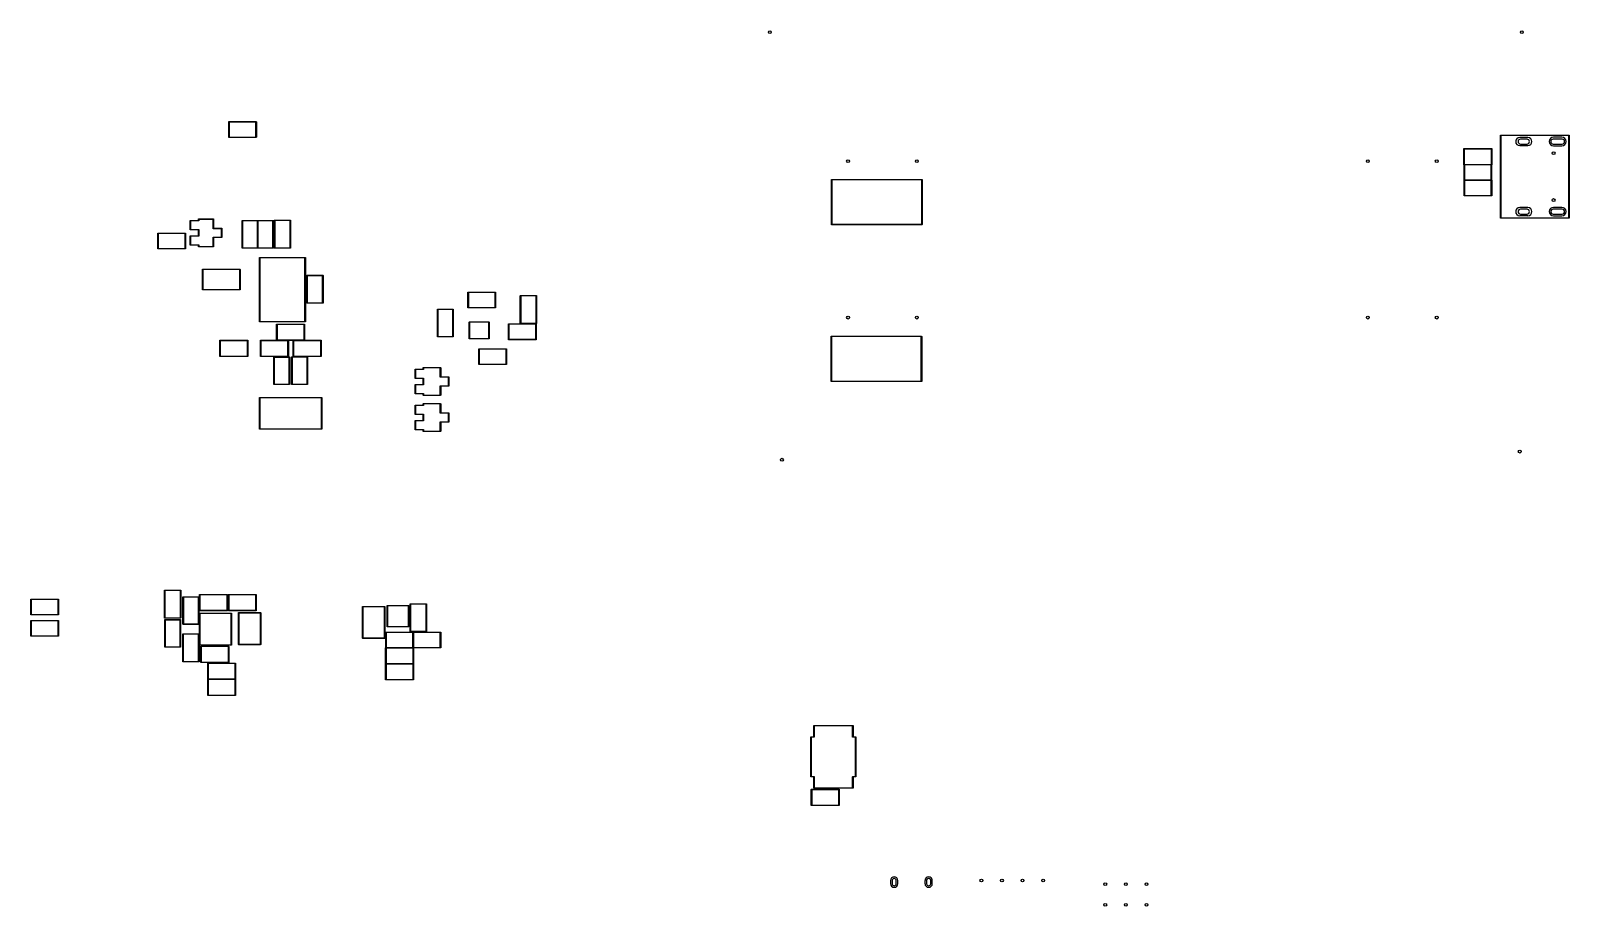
# Model space of a CAD drawing. Header units: inches. Extents: x 1.92 to 9.39, y -5.72 to -1.46.
import ezdxf

# ---------------------------------------------------------------- set-up
doc = ezdxf.new("R2010")
doc.units = ezdxf.units.IN
doc.header["$MEASUREMENT"] = 0
doc.layers.add('BLACK', color=250, linetype='CONTINUOUS')

msp = doc.modelspace()

# ---------------------------------------------------------------- linework, layer by layer
at = {"layer": 'BLACK', "linetype": 'CONTINUOUS'}
for p, q in [((2.8785, -1.9051), (2.8786, -1.9047)), ((2.8785, -1.9799), (2.8785, -1.9051)), ((2.8786, -1.9047), (2.8792, -1.9042)), ((2.8792, -1.9042), (2.8795, -1.9041)), ((2.8795, -1.9041), (3.0118, -1.9041)), ((2.8805, -1.9061), (2.8805, -1.9789)), ((3.0108, -1.9061), (2.8805, -1.9061)), ((3.0108, -1.9789), (3.0108, -1.9061)), ((3.0118, -1.9041), (3.0122, -1.9042)), ((3.0122, -1.9042), (3.0127, -1.9047)), ((3.0127, -1.9047), (3.0128, -1.9051)), ((3.0128, -1.9051), (3.0128, -1.9799)), ((2.8786, -1.9803), (2.8785, -1.9799)), ((2.8792, -1.9808), (2.8786, -1.9803)), ((2.8795, -1.9809), (2.8792, -1.9808)), ((3.0118, -1.9809), (2.8795, -1.9809)), ((2.8805, -1.9789), (3.0108, -1.9789)), ((3.0122, -1.9808), (3.0118, -1.9809)), ((3.0127, -1.9803), (3.0122, -1.9808)), ((3.0128, -1.9799), (3.0127, -1.9803)), ((9.0543, -1.9704), (9.0544, -1.97)), ((9.0543, -2.372), (9.0543, -1.9704)), ((9.0544, -1.97), (9.0549, -1.9695)), ((9.0549, -1.9695), (9.0553, -1.9694)), ((9.0553, -1.9694), (9.3872, -1.9694)), ((9.0563, -1.9714), (9.0563, -2.371)), ((9.3862, -1.9714), (9.0563, -1.9714)), ((9.1872, -1.9814), (9.1478, -1.9814)), ((9.1832, -1.9893), (9.1517, -1.9893)), ((9.1517, -2.0129), (9.1832, -2.0129)), ((9.3537, -1.9893), (9.3104, -1.9893)), ((9.3104, -2.0129), (9.3537, -2.0129)), ((9.3527, -1.9804), (9.3114, -1.9804)), ((9.3862, -2.371), (9.3862, -1.9714)), ((9.3872, -1.9694), (9.3875, -1.9695)), ((9.3875, -1.9695), (9.3881, -1.97)), ((9.3881, -1.97), (9.3881, -1.9704)), ((9.3881, -1.9704), (9.3881, -2.372)), ((8.8765, -2.0362), (8.8766, -2.0358)), ((8.8765, -2.1134), (8.8765, -2.0362)), ((8.8766, -2.0358), (8.8771, -2.0353)), ((8.8771, -2.0353), (8.8775, -2.0352)), ((8.8775, -2.0352), (9.0113, -2.0352)), ((8.8785, -2.0372), (8.8785, -2.1124)), ((9.0104, -2.0372), (8.8785, -2.0372)), ((9.0104, -2.1124), (9.0104, -2.0372)), ((9.0113, -2.0352), (9.0117, -2.0353)), ((9.0117, -2.0353), (9.0122, -2.0358)), ((9.0122, -2.0358), (9.0123, -2.0362)), ((9.0123, -2.0362), (9.0123, -2.1134)), ((9.1478, -2.0208), (9.1872, -2.0208)), ((9.3114, -2.0218), (9.3527, -2.0218)), ((8.8766, -2.1138), (8.8765, -2.1134)), ((8.8771, -2.1143), (8.8766, -2.1138)), ((8.8772, -2.1143), (8.8771, -2.1143)), ((8.8772, -2.1884), (8.8772, -2.1143)), ((8.8785, -2.1124), (9.0104, -2.1124)), ((8.8792, -2.1146), (8.8792, -2.1874)), ((9.0095, -2.1146), (8.8792, -2.1146)), ((9.0095, -2.1874), (9.0095, -2.1146)), ((9.0117, -2.1143), (9.0114, -2.1143)), ((9.0114, -2.1143), (9.0114, -2.1884)), ((9.0122, -2.1138), (9.0117, -2.1143)), ((9.0123, -2.1134), (9.0122, -2.1138)), ((5.8059, -2.1857), (5.806, -2.1854)), ((5.8059, -2.4039), (5.8059, -2.1857)), ((5.806, -2.1854), (5.8065, -2.1848)), ((5.8065, -2.1848), (5.8069, -2.1848)), ((5.8069, -2.1848), (6.2447, -2.1848)), ((5.8079, -2.1867), (5.8079, -2.4029)), ((6.2437, -2.1867), (5.8079, -2.1867)), ((6.2437, -2.4029), (6.2437, -2.1867)), ((6.2447, -2.1848), (6.2451, -2.1848)), ((6.2451, -2.1848), (6.2456, -2.1854)), ((6.2456, -2.1854), (6.2457, -2.1857)), ((6.2457, -2.1857), (6.2457, -2.4039)), ((8.8773, -2.1888), (8.8772, -2.1884)), ((8.8775, -2.1889), (8.8773, -2.1888)), ((8.8774, -2.1891), (8.8775, -2.1889)), ((8.8774, -2.2639), (8.8774, -2.1891)), ((8.8792, -2.1874), (9.0095, -2.1874)), ((8.8794, -2.1901), (8.8794, -2.2629)), ((9.0097, -2.1901), (8.8794, -2.1901)), ((9.0097, -2.2629), (9.0097, -2.1901)), ((9.0114, -2.1884), (9.0114, -2.1885)), ((9.0114, -2.1885), (9.0116, -2.1887)), ((9.0116, -2.1887), (9.0117, -2.1891)), ((9.0117, -2.1891), (9.0117, -2.2639)), ((8.8775, -2.2643), (8.8774, -2.2639)), ((8.878, -2.2648), (8.8775, -2.2643)), ((8.8784, -2.2649), (8.878, -2.2648)), ((9.0107, -2.2649), (8.8784, -2.2649)), ((8.8794, -2.2629), (9.0097, -2.2629)), ((9.0111, -2.2648), (9.0107, -2.2649)), ((9.0116, -2.2643), (9.0111, -2.2648)), ((9.0117, -2.2639), (9.0116, -2.2643)), ((2.6912, -2.3858), (2.6913, -2.3855)), ((2.6912, -2.4295), (2.6912, -2.3858)), ((2.6913, -2.3855), (2.6918, -2.3849)), ((2.6918, -2.3849), (2.6922, -2.3848)), ((2.6922, -2.3848), (2.7318, -2.3848)), ((2.7328, -2.3868), (2.6932, -2.3868)), ((2.6932, -2.3868), (2.6932, -2.4285)), ((2.7318, -2.378), (2.7319, -2.3776)), ((2.7318, -2.3848), (2.7318, -2.378)), ((2.7319, -2.3776), (2.7324, -2.377)), ((2.7324, -2.377), (2.7328, -2.377)), ((2.7328, -2.377), (2.8036, -2.377)), ((2.7332, -2.3867), (2.7328, -2.3868)), ((2.7337, -2.3862), (2.7332, -2.3867)), ((2.7338, -2.3858), (2.7337, -2.3862)), ((2.7338, -2.3789), (2.7338, -2.3858)), ((2.8027, -2.3789), (2.7338, -2.3789)), ((2.8027, -2.4232), (2.8027, -2.3789)), ((2.8036, -2.377), (2.804, -2.377)), ((2.804, -2.377), (2.8046, -2.3776)), ((2.8046, -2.3776), (2.8046, -2.378)), ((2.8046, -2.378), (2.8046, -2.4222)), ((2.9439, -2.3851), (2.944, -2.3848)), ((2.9439, -2.5174), (2.9439, -2.3851)), ((2.944, -2.3848), (2.9445, -2.3842)), ((2.9445, -2.3842), (2.9449, -2.3842)), ((2.9449, -2.3842), (3.0197, -2.3842)), ((2.9459, -2.3861), (2.9459, -2.5164)), ((3.0187, -2.3861), (2.9459, -2.3861)), ((3.0187, -2.5164), (3.0187, -2.3861)), ((3.0197, -2.3842), (3.0945, -2.3842)), ((3.0207, -2.3861), (3.0207, -2.5164)), ((3.0935, -2.3861), (3.0207, -2.3861)), ((3.0935, -2.5164), (3.0935, -2.3861)), ((3.0945, -2.3842), (3.0949, -2.3842)), ((3.0949, -2.3842), (3.0954, -2.3848)), ((3.0954, -2.3848), (3.0955, -2.3851)), ((3.0955, -2.3851), (3.0955, -2.5174)), ((3.1002, -2.3839), (3.1003, -2.3835)), ((3.1002, -2.5177), (3.1002, -2.3839)), ((3.1003, -2.3835), (3.1008, -2.3829)), ((3.1008, -2.3829), (3.1012, -2.3829)), ((3.1012, -2.3829), (3.1783, -2.3829)), ((3.1022, -2.3848), (3.1022, -2.5167)), ((3.1774, -2.3848), (3.1022, -2.3848)), ((3.1774, -2.5167), (3.1774, -2.3848)), ((3.1783, -2.3829), (3.1787, -2.3829)), ((3.1787, -2.3829), (3.1793, -2.3835)), ((3.1793, -2.3835), (3.1793, -2.3839)), ((3.1793, -2.3839), (3.1793, -2.5177)), ((9.0544, -2.3723), (9.0543, -2.372)), ((9.0549, -2.3729), (9.0544, -2.3723)), ((9.0553, -2.373), (9.0549, -2.3729)), ((9.3872, -2.373), (9.0553, -2.373)), ((9.0563, -2.371), (9.3862, -2.371)), ((9.1872, -2.3216), (9.1478, -2.3216)), ((9.1478, -2.3609), (9.1872, -2.3609)), ((9.1832, -2.3294), (9.1517, -2.3294)), ((9.1517, -2.3531), (9.1832, -2.3531)), ((9.3537, -2.3294), (9.3104, -2.3294)), ((9.3104, -2.3531), (9.3537, -2.3531)), ((9.3527, -2.3206), (9.3114, -2.3206)), ((9.3114, -2.3619), (9.3527, -2.3619)), ((9.3875, -2.3729), (9.3872, -2.373)), ((9.3881, -2.3723), (9.3875, -2.3729)), ((9.3881, -2.372), (9.3881, -2.3723)), ((2.5347, -2.4469), (2.5348, -2.4465)), ((2.5347, -2.5217), (2.5347, -2.4469)), ((2.5348, -2.4465), (2.5354, -2.4459)), ((2.5354, -2.4459), (2.5357, -2.4459)), ((2.5357, -2.4459), (2.668, -2.4459)), ((2.5367, -2.4478), (2.5367, -2.5207)), ((2.667, -2.4478), (2.5367, -2.4478)), ((2.667, -2.5207), (2.667, -2.4478)), ((2.668, -2.4459), (2.6684, -2.4459)), ((2.6684, -2.4459), (2.6689, -2.4465)), ((2.6689, -2.4465), (2.669, -2.4469)), ((2.669, -2.4469), (2.669, -2.5217)), ((2.6913, -2.4299), (2.6912, -2.4295)), ((2.6912, -2.4602), (2.6913, -2.4599)), ((2.6912, -2.5039), (2.6912, -2.4602)), ((2.6918, -2.4304), (2.6913, -2.4299)), ((2.6913, -2.4599), (2.6918, -2.4593)), ((2.6922, -2.4305), (2.6918, -2.4304)), ((2.6918, -2.4593), (2.6922, -2.4593)), ((2.7318, -2.4305), (2.6922, -2.4305)), ((2.6922, -2.4593), (2.7318, -2.4593)), ((2.6932, -2.4285), (2.7328, -2.4285)), ((2.7328, -2.4612), (2.6932, -2.4612)), ((2.6932, -2.4612), (2.6932, -2.503)), ((2.7318, -2.4593), (2.7318, -2.4305)), ((2.7328, -2.4285), (2.7332, -2.4286)), ((2.7332, -2.4611), (2.7328, -2.4612)), ((2.7332, -2.4286), (2.7337, -2.4292)), ((2.7337, -2.4606), (2.7332, -2.4611)), ((2.7337, -2.4292), (2.7338, -2.4295)), ((2.7338, -2.4602), (2.7337, -2.4606)), ((2.7338, -2.4295), (2.7338, -2.4602)), ((2.8027, -2.4236), (2.8027, -2.4232)), ((2.8033, -2.4241), (2.8027, -2.4236)), ((2.8036, -2.4242), (2.8033, -2.4241)), ((2.8432, -2.4242), (2.8036, -2.4242)), ((2.8046, -2.4222), (2.8442, -2.4222)), ((2.8432, -2.4656), (2.8432, -2.4242)), ((2.8442, -2.4222), (2.8446, -2.4223)), ((2.8446, -2.4223), (2.8451, -2.4229)), ((2.8451, -2.4229), (2.8452, -2.4232)), ((2.8452, -2.4232), (2.8452, -2.4665)), ((5.806, -2.4042), (5.8059, -2.4039)), ((5.8065, -2.4048), (5.806, -2.4042)), ((5.8069, -2.4048), (5.8065, -2.4048)), ((6.2447, -2.4048), (5.8069, -2.4048)), ((5.8079, -2.4029), (6.2437, -2.4029)), ((6.2451, -2.4048), (6.2447, -2.4048)), ((6.2456, -2.4042), (6.2451, -2.4048)), ((6.2457, -2.4039), (6.2456, -2.4042)), ((2.5348, -2.522), (2.5347, -2.5217)), ((2.5354, -2.5226), (2.5348, -2.522)), ((2.5357, -2.5226), (2.5354, -2.5226)), ((2.668, -2.5226), (2.5357, -2.5226)), ((2.5367, -2.5207), (2.667, -2.5207)), ((2.6684, -2.5226), (2.668, -2.5226)), ((2.6689, -2.522), (2.6684, -2.5226)), ((2.669, -2.5217), (2.6689, -2.522)), ((2.6913, -2.5043), (2.6912, -2.5039)), ((2.6918, -2.5048), (2.6913, -2.5043)), ((2.6922, -2.5049), (2.6918, -2.5048)), ((2.7318, -2.5049), (2.6922, -2.5049)), ((2.6932, -2.503), (2.7328, -2.503)), ((2.7318, -2.5118), (2.7318, -2.5049)), ((2.7319, -2.5122), (2.7318, -2.5118)), ((2.7324, -2.5127), (2.7319, -2.5122)), ((2.7328, -2.5128), (2.7324, -2.5127)), ((2.7328, -2.503), (2.7332, -2.503)), ((2.8036, -2.5128), (2.7328, -2.5128)), ((2.7332, -2.503), (2.7337, -2.5036)), ((2.7337, -2.5036), (2.7338, -2.5039)), ((2.7338, -2.5039), (2.7338, -2.5108)), ((2.7338, -2.5108), (2.8027, -2.5108)), ((2.8027, -2.4662), (2.8033, -2.4656)), ((2.8027, -2.4665), (2.8027, -2.4662)), ((2.8027, -2.5108), (2.8027, -2.4665)), ((2.8033, -2.4656), (2.8036, -2.4656)), ((2.8036, -2.4656), (2.8432, -2.4656)), ((2.804, -2.5127), (2.8036, -2.5128)), ((2.8046, -2.5122), (2.804, -2.5127)), ((2.8442, -2.4675), (2.8046, -2.4675)), ((2.8046, -2.4675), (2.8046, -2.5118)), ((2.8046, -2.5118), (2.8046, -2.5122)), ((2.8446, -2.4674), (2.8442, -2.4675)), ((2.8451, -2.4669), (2.8446, -2.4674)), ((2.8452, -2.4665), (2.8451, -2.4669)), ((2.944, -2.5178), (2.9439, -2.5174)), ((2.9445, -2.5183), (2.944, -2.5178)), ((2.9449, -2.5184), (2.9445, -2.5183)), ((3.0197, -2.5184), (2.9449, -2.5184)), ((2.9459, -2.5164), (3.0187, -2.5164)), ((3.0945, -2.5184), (3.0197, -2.5184)), ((3.0207, -2.5164), (3.0935, -2.5164)), ((3.0949, -2.5183), (3.0945, -2.5184)), ((3.0954, -2.5178), (3.0949, -2.5183)), ((3.0955, -2.5174), (3.0954, -2.5178)), ((3.1003, -2.5181), (3.1002, -2.5177)), ((3.1008, -2.5186), (3.1003, -2.5181)), ((3.1012, -2.5187), (3.1008, -2.5186)), ((3.1783, -2.5187), (3.1012, -2.5187)), ((3.1022, -2.5167), (3.1774, -2.5167)), ((3.1787, -2.5186), (3.1783, -2.5187)), ((3.1793, -2.5181), (3.1787, -2.5186)), ((3.1793, -2.5177), (3.1793, -2.5181)), ((3.0285, -2.565), (3.0286, -2.5646)), ((3.0285, -2.876), (3.0285, -2.565)), ((3.0286, -2.5646), (3.0292, -2.5641)), ((3.0292, -2.5641), (3.0295, -2.564)), ((3.0295, -2.564), (3.25, -2.564)), ((3.0305, -2.5659), (3.0305, -2.875)), ((3.249, -2.5659), (3.0305, -2.5659)), ((3.249, -2.875), (3.249, -2.5659)), ((3.25, -2.564), (3.2504, -2.5641)), ((3.2504, -2.5641), (3.2509, -2.5646)), ((3.2509, -2.5646), (3.251, -2.565)), ((3.251, -2.565), (3.251, -2.876)), ((2.751, -2.622), (2.7511, -2.6217)), ((2.751, -2.7205), (2.751, -2.622)), ((2.7511, -2.6217), (2.7516, -2.6211)), ((2.7516, -2.6211), (2.752, -2.6211)), ((2.752, -2.6211), (2.9331, -2.6211)), ((2.753, -2.623), (2.753, -2.7195)), ((2.9321, -2.623), (2.753, -2.623)), ((2.9321, -2.7195), (2.9321, -2.623)), ((2.9331, -2.6211), (2.9334, -2.6211)), ((2.9334, -2.6211), (2.934, -2.6217)), ((2.934, -2.6217), (2.9341, -2.622)), ((2.9341, -2.622), (2.9341, -2.7205)), ((3.2577, -2.6516), (3.2578, -2.6512)), ((3.2577, -2.7854), (3.2577, -2.6516)), ((3.2578, -2.6512), (3.2583, -2.6507)), ((3.2583, -2.6507), (3.2587, -2.6506)), ((3.2587, -2.6506), (3.3358, -2.6506)), ((3.2596, -2.6526), (3.2596, -2.7844)), ((3.3348, -2.6526), (3.2596, -2.6526)), ((3.3348, -2.7844), (3.3348, -2.6526)), ((3.3358, -2.6506), (3.3362, -2.6507)), ((3.3362, -2.6507), (3.3367, -2.6512)), ((3.3367, -2.6512), (3.3368, -2.6516)), ((3.3368, -2.6516), (3.3368, -2.7854)), ((2.7511, -2.7208), (2.751, -2.7205)), ((2.7516, -2.7214), (2.7511, -2.7208)), ((2.752, -2.7215), (2.7516, -2.7214)), ((2.9331, -2.7215), (2.752, -2.7215)), ((2.753, -2.7195), (2.9321, -2.7195)), ((2.9334, -2.7214), (2.9331, -2.7215)), ((2.934, -2.7208), (2.9334, -2.7214)), ((2.9341, -2.7205), (2.934, -2.7208)), ((4.0406, -2.7333), (4.0407, -2.7329)), ((4.0406, -2.8081), (4.0406, -2.7333)), ((4.0407, -2.7329), (4.0413, -2.7324)), ((4.0413, -2.7324), (4.0416, -2.7323)), ((4.0416, -2.7323), (4.1739, -2.7323)), ((4.0426, -2.7343), (4.0426, -2.8071)), ((4.1729, -2.7343), (4.0426, -2.7343)), ((4.1729, -2.8071), (4.1729, -2.7343)), ((4.1739, -2.7323), (4.1743, -2.7324)), ((4.1743, -2.7324), (4.1748, -2.7329)), ((4.1748, -2.7329), (4.1749, -2.7333)), ((4.1749, -2.7333), (4.1749, -2.8081)), ((4.2946, -2.75), (4.2947, -2.7496)), ((4.2946, -2.8839), (4.2946, -2.75)), ((4.2947, -2.7496), (4.2952, -2.7491)), ((4.2952, -2.7491), (4.2956, -2.749)), ((4.2956, -2.749), (4.3727, -2.749)), ((4.2966, -2.751), (4.2966, -2.8829)), ((4.3718, -2.751), (4.2966, -2.751)), ((4.3718, -2.8829), (4.3718, -2.751)), ((4.3727, -2.749), (4.3731, -2.7491)), ((4.3731, -2.7491), (4.3736, -2.7496)), ((4.3736, -2.7496), (4.3737, -2.75)), ((4.3737, -2.75), (4.3737, -2.8839)), ((3.2578, -2.7858), (3.2577, -2.7854)), ((3.2583, -2.7863), (3.2578, -2.7858)), ((3.2587, -2.7864), (3.2583, -2.7863)), ((3.3358, -2.7864), (3.2587, -2.7864)), ((3.2596, -2.7844), (3.3348, -2.7844)), ((3.3362, -2.7863), (3.3358, -2.7864)), ((3.3367, -2.7858), (3.3362, -2.7863)), ((3.3368, -2.7854), (3.3367, -2.7858)), ((3.8922, -2.8162), (3.8923, -2.8159)), ((3.8922, -2.9485), (3.8922, -2.8162)), ((3.8923, -2.8159), (3.8928, -2.8153)), ((3.8928, -2.8153), (3.8932, -2.8153)), ((3.8932, -2.8153), (3.968, -2.8153)), ((3.8942, -2.8172), (3.8942, -2.9475)), ((3.967, -2.8172), (3.8942, -2.8172)), ((3.967, -2.9475), (3.967, -2.8172)), ((3.968, -2.8153), (3.9684, -2.8153)), ((3.9684, -2.8153), (3.9689, -2.8159)), ((3.9689, -2.8159), (3.969, -2.8162)), ((3.969, -2.8162), (3.969, -2.9485)), ((4.0407, -2.8084), (4.0406, -2.8081)), ((4.0413, -2.809), (4.0407, -2.8084)), ((4.0416, -2.8091), (4.0413, -2.809)), ((4.1739, -2.8091), (4.0416, -2.8091)), ((4.0426, -2.8071), (4.1729, -2.8071)), ((4.1743, -2.809), (4.1739, -2.8091)), ((4.1748, -2.8084), (4.1743, -2.809)), ((4.1749, -2.8081), (4.1748, -2.8084)), ((3.0286, -2.8764), (3.0285, -2.876)), ((3.0292, -2.8769), (3.0286, -2.8764)), ((3.0295, -2.877), (3.0292, -2.8769)), ((3.25, -2.877), (3.0295, -2.877)), ((3.0305, -2.875), (3.249, -2.875)), ((3.1112, -2.8886), (3.1113, -2.8882)), ((3.1112, -2.9657), (3.1112, -2.8886)), ((3.1113, -2.8882), (3.1118, -2.8877)), ((3.1118, -2.8877), (3.1122, -2.8876)), ((3.1122, -2.8876), (3.2461, -2.8876)), ((3.1132, -2.8896), (3.1132, -2.9648)), ((3.2451, -2.8896), (3.1132, -2.8896)), ((3.2451, -2.9648), (3.2451, -2.8896)), ((3.2461, -2.8876), (3.2464, -2.8877)), ((3.2464, -2.8877), (3.247, -2.8882)), ((3.247, -2.8882), (3.247, -2.8886)), ((3.247, -2.8886), (3.247, -2.9657)), ((3.2504, -2.8769), (3.25, -2.877)), ((3.2509, -2.8764), (3.2504, -2.8769)), ((3.251, -2.876), (3.2509, -2.8764)), ((4.0468, -2.8778), (4.0474, -2.8772)), ((4.0468, -2.8781), (4.0468, -2.8778)), ((4.0468, -2.9585), (4.0468, -2.8781)), ((4.0474, -2.8772), (4.0477, -2.8772)), ((4.0477, -2.8772), (4.1422, -2.8772)), ((4.0487, -2.8791), (4.0487, -2.9575)), ((4.1412, -2.8791), (4.0487, -2.8791)), ((4.1412, -2.9575), (4.1412, -2.8791)), ((4.1422, -2.8772), (4.1426, -2.8772)), ((4.1426, -2.8772), (4.1431, -2.8778)), ((4.1431, -2.8778), (4.1432, -2.8781)), ((4.1432, -2.8781), (4.1432, -2.9585)), ((4.2375, -2.8878), (4.2376, -2.8874)), ((4.2375, -2.9626), (4.2375, -2.8878)), ((4.2376, -2.8874), (4.2381, -2.8869)), ((4.2381, -2.8869), (4.2385, -2.8868)), ((4.2385, -2.8868), (4.3708, -2.8868)), ((4.2395, -2.8888), (4.2395, -2.9616)), ((4.3698, -2.8888), (4.2395, -2.8888)), ((4.2947, -2.8842), (4.2946, -2.8839)), ((4.2952, -2.8848), (4.2947, -2.8842)), ((4.2956, -2.8848), (4.2952, -2.8848)), ((4.3727, -2.8848), (4.2956, -2.8848)), ((4.2966, -2.8829), (4.3718, -2.8829)), ((4.3698, -2.9616), (4.3698, -2.8888)), ((4.3708, -2.8868), (4.3711, -2.8869)), ((4.3711, -2.8869), (4.3717, -2.8874)), ((4.3717, -2.8874), (4.3718, -2.8878)), ((4.3718, -2.8878), (4.3718, -2.9626)), ((4.3731, -2.8848), (4.3727, -2.8848)), ((4.3736, -2.8842), (4.3731, -2.8848)), ((4.3737, -2.8839), (4.3736, -2.8842)), ((2.8356, -2.9673), (2.8357, -2.9669)), ((2.8356, -3.0445), (2.8356, -2.9673)), ((2.8357, -2.9669), (2.8362, -2.9664)), ((2.8362, -2.9664), (2.8366, -2.9663)), ((2.8366, -2.9663), (2.9705, -2.9663)), ((2.8376, -2.9683), (2.8376, -3.0435)), ((2.9695, -2.9683), (2.8376, -2.9683)), ((2.9695, -3.0435), (2.9695, -2.9683)), ((2.9705, -2.9663), (2.9708, -2.9664)), ((2.9708, -2.9664), (2.9714, -2.9669)), ((2.9714, -2.9669), (2.9715, -2.9673)), ((2.9715, -2.9673), (2.9715, -3.0445)), ((3.0325, -2.9673), (3.0326, -2.9669)), ((3.0325, -3.0445), (3.0325, -2.9673)), ((3.0326, -2.9669), (3.0331, -2.9664)), ((3.0331, -2.9664), (3.0335, -2.9663)), ((3.0335, -2.9663), (3.1115, -2.9663)), ((3.0344, -2.9683), (3.0344, -3.0435)), ((3.1663, -2.9683), (3.0344, -2.9683)), ((3.1113, -2.9661), (3.1112, -2.9657)), ((3.1115, -2.9663), (3.1113, -2.9661)), ((3.1132, -2.9648), (3.2451, -2.9648)), ((3.1663, -3.0435), (3.1663, -2.9683)), ((3.1922, -2.9667), (3.168, -2.9667)), ((3.168, -2.9667), (3.1682, -2.9669)), ((3.1682, -2.9669), (3.1683, -2.9673)), ((3.1683, -2.9673), (3.1683, -3.0445)), ((3.1919, -2.9673), (3.192, -2.9669)), ((3.1919, -3.0445), (3.1919, -2.9673)), ((3.192, -2.9669), (3.1922, -2.9667)), ((3.1939, -2.9683), (3.1939, -3.0435)), ((3.3258, -2.9683), (3.1939, -2.9683)), ((3.247, -2.9661), (3.2468, -2.9663)), ((3.2468, -2.9663), (3.3268, -2.9663)), ((3.247, -2.9657), (3.247, -2.9661)), ((3.3258, -3.0435), (3.3258, -2.9683)), ((3.3268, -2.9663), (3.3271, -2.9664)), ((3.3271, -2.9664), (3.3277, -2.9669)), ((3.3277, -2.9669), (3.3278, -2.9673)), ((3.3278, -2.9673), (3.3278, -3.0445)), ((3.8923, -2.9489), (3.8922, -2.9485)), ((3.8928, -2.9494), (3.8923, -2.9489)), ((3.8932, -2.9495), (3.8928, -2.9494)), ((3.968, -2.9495), (3.8932, -2.9495)), ((3.8942, -2.9475), (3.967, -2.9475)), ((3.9684, -2.9494), (3.968, -2.9495)), ((3.9689, -2.9489), (3.9684, -2.9494)), ((3.969, -2.9485), (3.9689, -2.9489)), ((4.0468, -2.9588), (4.0468, -2.9585)), ((4.0474, -2.9594), (4.0468, -2.9588)), ((4.0477, -2.9594), (4.0474, -2.9594)), ((4.1422, -2.9594), (4.0477, -2.9594)), ((4.0487, -2.9575), (4.1412, -2.9575)), ((4.1426, -2.9594), (4.1422, -2.9594)), ((4.1431, -2.9588), (4.1426, -2.9594)), ((4.1432, -2.9585), (4.1431, -2.9588)), ((4.2376, -2.963), (4.2375, -2.9626)), ((4.2381, -2.9635), (4.2376, -2.963)), ((4.2385, -2.9636), (4.2381, -2.9635)), ((4.3708, -2.9636), (4.2385, -2.9636)), ((4.2395, -2.9616), (4.3698, -2.9616)), ((4.3711, -2.9635), (4.3708, -2.9636)), ((4.3717, -2.963), (4.3711, -2.9635)), ((4.3718, -2.9626), (4.3717, -2.963)), ((5.8039, -2.9477), (5.804, -2.9474)), ((5.8039, -3.1659), (5.8039, -2.9477)), ((5.804, -2.9474), (5.8045, -2.9468)), ((5.8045, -2.9468), (5.8049, -2.9468)), ((5.8049, -2.9468), (6.2427, -2.9468)), ((5.8059, -2.9487), (5.8059, -3.1649)), ((6.2417, -2.9487), (5.8059, -2.9487)), ((6.2417, -3.1649), (6.2417, -2.9487)), ((6.2427, -2.9468), (6.2431, -2.9468)), ((6.2431, -2.9468), (6.2436, -2.9474)), ((6.2436, -2.9474), (6.2437, -2.9477)), ((6.2437, -2.9477), (6.2437, -3.1659)), ((2.8357, -3.0449), (2.8356, -3.0445)), ((2.8362, -3.0454), (2.8357, -3.0449)), ((2.8366, -3.0455), (2.8362, -3.0454)), ((2.9705, -3.0455), (2.8366, -3.0455)), ((2.8376, -3.0435), (2.9695, -3.0435)), ((2.9708, -3.0454), (2.9705, -3.0455)), ((2.9714, -3.0449), (2.9708, -3.0454)), ((2.9715, -3.0445), (2.9714, -3.0449)), ((3.0326, -3.0449), (3.0325, -3.0445)), ((3.0331, -3.0454), (3.0326, -3.0449)), ((3.0335, -3.0455), (3.0331, -3.0454)), ((3.1673, -3.0455), (3.0335, -3.0455)), ((3.0344, -3.0435), (3.1663, -3.0435)), ((3.0974, -3.0485), (3.0975, -3.0481)), ((3.0974, -3.1808), (3.0974, -3.0485)), ((3.0975, -3.0481), (3.098, -3.0476)), ((3.098, -3.0476), (3.0984, -3.0475)), ((3.0984, -3.0475), (3.1732, -3.0475)), ((3.0994, -3.0495), (3.0994, -3.1798)), ((3.1722, -3.0495), (3.0994, -3.0495)), ((3.1677, -3.0454), (3.1673, -3.0455)), ((3.1682, -3.0449), (3.1677, -3.0454)), ((3.1683, -3.0445), (3.1682, -3.0449)), ((3.1722, -3.1798), (3.1722, -3.0495)), ((3.1732, -3.0475), (3.1736, -3.0476)), ((3.1736, -3.0476), (3.1741, -3.0481)), ((3.1741, -3.0481), (3.1742, -3.0485)), ((3.1742, -3.0485), (3.1742, -3.1808)), ((3.1841, -3.0477), (3.1847, -3.0471)), ((3.1841, -3.048), (3.1841, -3.0477)), ((3.1841, -3.1803), (3.1841, -3.048)), ((3.1847, -3.0471), (3.185, -3.047)), ((3.185, -3.047), (3.2598, -3.047)), ((3.186, -3.049), (3.186, -3.1793)), ((3.2589, -3.049), (3.186, -3.049)), ((3.192, -3.0449), (3.1919, -3.0445)), ((3.1925, -3.0454), (3.192, -3.0449)), ((3.1929, -3.0455), (3.1925, -3.0454)), ((3.3268, -3.0455), (3.1929, -3.0455)), ((3.1939, -3.0435), (3.3258, -3.0435)), ((3.2589, -3.1793), (3.2589, -3.049)), ((3.2598, -3.047), (3.2602, -3.0471)), ((3.2602, -3.0471), (3.2608, -3.0477)), ((3.2608, -3.0477), (3.2608, -3.048)), ((3.2608, -3.048), (3.2608, -3.1803)), ((3.3271, -3.0454), (3.3268, -3.0455)), ((3.3277, -3.0449), (3.3271, -3.0454)), ((3.3278, -3.0445), (3.3277, -3.0449)), ((4.0933, -3.0089), (4.0934, -3.0085)), ((4.0933, -3.0837), (4.0933, -3.0089)), ((4.0934, -3.0085), (4.0939, -3.0079)), ((4.0939, -3.0079), (4.0943, -3.0079)), ((4.0943, -3.0079), (4.2266, -3.0079)), ((4.0953, -3.0098), (4.0953, -3.0827)), ((4.2256, -3.0098), (4.0953, -3.0098)), ((4.2256, -3.0827), (4.2256, -3.0098)), ((4.2266, -3.0079), (4.227, -3.0079)), ((4.227, -3.0079), (4.2275, -3.0085)), ((4.2275, -3.0085), (4.2276, -3.0089)), ((4.2276, -3.0089), (4.2276, -3.0837)), ((3.784, -3.1069), (3.7846, -3.1064)), ((3.784, -3.1073), (3.784, -3.1069)), ((3.784, -3.151), (3.784, -3.1073)), ((3.7846, -3.1064), (3.7849, -3.1063)), ((3.7849, -3.1063), (3.8233, -3.1063)), ((3.8243, -3.1083), (3.7859, -3.1083)), ((3.7859, -3.1083), (3.7859, -3.15)), ((3.8233, -3.0994), (3.8234, -3.099)), ((3.8233, -3.1063), (3.8233, -3.0994)), ((3.8234, -3.099), (3.8239, -3.0985)), ((3.8239, -3.0985), (3.8243, -3.0984)), ((3.8243, -3.0984), (3.907, -3.0984)), ((3.8247, -3.1082), (3.8243, -3.1083)), ((3.8252, -3.1077), (3.8247, -3.1082)), ((3.8253, -3.1073), (3.8252, -3.1077)), ((3.8253, -3.1004), (3.8253, -3.1073)), ((3.906, -3.1004), (3.8253, -3.1004)), ((3.906, -3.1447), (3.906, -3.1004)), ((3.907, -3.0984), (3.9074, -3.0985)), ((3.9074, -3.0985), (3.9079, -3.099)), ((3.9079, -3.099), (3.908, -3.0994)), ((3.908, -3.0994), (3.908, -3.1437)), ((4.0934, -3.084), (4.0933, -3.0837)), ((4.0939, -3.0846), (4.0934, -3.084)), ((4.0943, -3.0846), (4.0939, -3.0846)), ((4.2266, -3.0846), (4.0943, -3.0846)), ((4.0953, -3.0827), (4.2256, -3.0827)), ((4.227, -3.0846), (4.2266, -3.0846)), ((4.2275, -3.084), (4.227, -3.0846)), ((4.2276, -3.0837), (4.2275, -3.084)), ((3.0975, -3.1812), (3.0974, -3.1808)), ((3.098, -3.1817), (3.0975, -3.1812)), ((3.0984, -3.1818), (3.098, -3.1817)), ((3.1732, -3.1818), (3.0984, -3.1818)), ((3.0994, -3.1798), (3.1722, -3.1798)), ((3.1736, -3.1817), (3.1732, -3.1818)), ((3.1741, -3.1812), (3.1736, -3.1817)), ((3.1742, -3.1808), (3.1741, -3.1812)), ((3.1841, -3.1807), (3.1841, -3.1803)), ((3.1847, -3.1812), (3.1841, -3.1807)), ((3.185, -3.1813), (3.1847, -3.1812)), ((3.2598, -3.1813), (3.185, -3.1813)), ((3.186, -3.1793), (3.2589, -3.1793)), ((3.2602, -3.1812), (3.2598, -3.1813)), ((3.2608, -3.1807), (3.2602, -3.1812)), ((3.2608, -3.1803), (3.2608, -3.1807)), ((3.784, -3.1514), (3.784, -3.151)), ((3.7846, -3.1519), (3.784, -3.1514)), ((3.784, -3.1813), (3.7846, -3.1808)), ((3.784, -3.1817), (3.784, -3.1813)), ((3.784, -3.2254), (3.784, -3.1817)), ((3.7849, -3.152), (3.7846, -3.1519)), ((3.7846, -3.1808), (3.7849, -3.1807)), ((3.8233, -3.152), (3.7849, -3.152)), ((3.7849, -3.1807), (3.8233, -3.1807)), ((3.7859, -3.15), (3.8243, -3.15)), ((3.8243, -3.1827), (3.7859, -3.1827)), ((3.7859, -3.1827), (3.7859, -3.2244)), ((3.8233, -3.1807), (3.8233, -3.152)), ((3.8243, -3.15), (3.8247, -3.1501)), ((3.8247, -3.1826), (3.8243, -3.1827)), ((3.8247, -3.1501), (3.8252, -3.1506)), ((3.8252, -3.1821), (3.8247, -3.1826)), ((3.8252, -3.1506), (3.8253, -3.151)), ((3.8253, -3.1817), (3.8252, -3.1821)), ((3.8253, -3.151), (3.8253, -3.1817)), ((3.9061, -3.1451), (3.906, -3.1447)), ((3.906, -3.188), (3.9061, -3.1876)), ((3.906, -3.2323), (3.906, -3.188)), ((3.9066, -3.1456), (3.9061, -3.1451)), ((3.9061, -3.1876), (3.9066, -3.1871)), ((3.907, -3.1457), (3.9066, -3.1456)), ((3.9066, -3.1871), (3.907, -3.187)), ((3.9454, -3.1457), (3.907, -3.1457)), ((3.907, -3.187), (3.9454, -3.187)), ((3.908, -3.1437), (3.9464, -3.1437)), ((3.9464, -3.189), (3.908, -3.189)), ((3.908, -3.189), (3.908, -3.2333)), ((3.9454, -3.187), (3.9454, -3.1457)), ((3.9464, -3.1437), (3.9467, -3.1438)), ((3.9467, -3.1889), (3.9464, -3.189)), ((3.9467, -3.1438), (3.9473, -3.1443)), ((3.9473, -3.1884), (3.9467, -3.1889)), ((3.9473, -3.1443), (3.9473, -3.1447)), ((3.9473, -3.1447), (3.9473, -3.188)), ((3.9473, -3.188), (3.9473, -3.1884)), ((5.804, -3.1662), (5.8039, -3.1659)), ((5.8045, -3.1668), (5.804, -3.1662)), ((5.8049, -3.1668), (5.8045, -3.1668)), ((6.2427, -3.1668), (5.8049, -3.1668)), ((5.8059, -3.1649), (6.2417, -3.1649)), ((6.2431, -3.1668), (6.2427, -3.1668)), ((6.2436, -3.1662), (6.2431, -3.1668)), ((6.2437, -3.1659), (6.2436, -3.1662)), ((3.0274, -3.2445), (3.028, -3.244)), ((3.0274, -3.2449), (3.0274, -3.2445)), ((3.0274, -3.3969), (3.0274, -3.2449)), ((3.028, -3.244), (3.0283, -3.2439)), ((3.0283, -3.2439), (3.3299, -3.2439)), ((3.0293, -3.2459), (3.0293, -3.3959)), ((3.3289, -3.2459), (3.0293, -3.2459)), ((3.3289, -3.3959), (3.3289, -3.2459)), ((3.3299, -3.2439), (3.3303, -3.244)), ((3.3303, -3.244), (3.3308, -3.2445)), ((3.3308, -3.2445), (3.3309, -3.2449)), ((3.3309, -3.2449), (3.3309, -3.3969)), ((3.784, -3.2258), (3.784, -3.2254)), ((3.7846, -3.2263), (3.784, -3.2258)), ((3.784, -3.2821), (3.7846, -3.2816)), ((3.784, -3.2825), (3.784, -3.2821)), ((3.784, -3.3262), (3.784, -3.2825)), ((3.7849, -3.2264), (3.7846, -3.2263)), ((3.7846, -3.2816), (3.7849, -3.2815)), ((3.8233, -3.2264), (3.7849, -3.2264)), ((3.7849, -3.2815), (3.8233, -3.2815)), ((3.7859, -3.2244), (3.8243, -3.2244)), ((3.8243, -3.2835), (3.7859, -3.2835)), ((3.7859, -3.2835), (3.7859, -3.3252)), ((3.8233, -3.2333), (3.8233, -3.2264)), ((3.8234, -3.2336), (3.8233, -3.2333)), ((3.8233, -3.2746), (3.8234, -3.2742)), ((3.8233, -3.2815), (3.8233, -3.2746)), ((3.8239, -3.2342), (3.8234, -3.2336)), ((3.8234, -3.2742), (3.8239, -3.2737)), ((3.8243, -3.2343), (3.8239, -3.2342)), ((3.8239, -3.2737), (3.8243, -3.2736)), ((3.8243, -3.2244), (3.8247, -3.2245)), ((3.907, -3.2343), (3.8243, -3.2343)), ((3.8243, -3.2736), (3.907, -3.2736)), ((3.8247, -3.2834), (3.8243, -3.2835)), ((3.8247, -3.2245), (3.8252, -3.225)), ((3.8252, -3.2829), (3.8247, -3.2834)), ((3.8252, -3.225), (3.8253, -3.2254)), ((3.8253, -3.2825), (3.8252, -3.2829)), ((3.8253, -3.2254), (3.8253, -3.2323)), ((3.8253, -3.2323), (3.906, -3.2323)), ((3.8253, -3.2756), (3.8253, -3.2825)), ((3.906, -3.2756), (3.8253, -3.2756)), ((3.906, -3.3199), (3.906, -3.2756)), ((3.9074, -3.2342), (3.907, -3.2343)), ((3.907, -3.2736), (3.9074, -3.2737)), ((3.9079, -3.2336), (3.9074, -3.2342)), ((3.9074, -3.2737), (3.9079, -3.2742)), ((3.908, -3.2333), (3.9079, -3.2336)), ((3.9079, -3.2742), (3.908, -3.2746)), ((3.908, -3.2746), (3.908, -3.3189)), ((3.784, -3.3266), (3.784, -3.3262)), ((3.7846, -3.3271), (3.784, -3.3266)), ((3.784, -3.3565), (3.7846, -3.356)), ((3.784, -3.3569), (3.784, -3.3565)), ((3.784, -3.4006), (3.784, -3.3569)), ((3.7849, -3.3272), (3.7846, -3.3271)), ((3.7846, -3.356), (3.7849, -3.3559)), ((3.8233, -3.3272), (3.7849, -3.3272)), ((3.7849, -3.3559), (3.8233, -3.3559)), ((3.7859, -3.3252), (3.8243, -3.3252)), ((3.8243, -3.3579), (3.7859, -3.3579)), ((3.7859, -3.3579), (3.7859, -3.3996)), ((3.8233, -3.3559), (3.8233, -3.3272)), ((3.8243, -3.3252), (3.8247, -3.3253)), ((3.8247, -3.3578), (3.8243, -3.3579)), ((3.8247, -3.3253), (3.8252, -3.3258)), ((3.8252, -3.3573), (3.8247, -3.3578)), ((3.8252, -3.3258), (3.8253, -3.3262)), ((3.8253, -3.3569), (3.8252, -3.3573)), ((3.8253, -3.3262), (3.8253, -3.3569)), ((3.9061, -3.3203), (3.906, -3.3199)), ((3.9066, -3.3208), (3.9061, -3.3203)), ((3.907, -3.3209), (3.9066, -3.3208)), ((3.9454, -3.3209), (3.907, -3.3209)), ((3.908, -3.3189), (3.9464, -3.3189)), ((3.9454, -3.3622), (3.9454, -3.3209)), ((3.9464, -3.3189), (3.9467, -3.319)), ((3.9467, -3.319), (3.9473, -3.3195)), ((3.9473, -3.3195), (3.9473, -3.3199)), ((3.9473, -3.3199), (3.9473, -3.3632)), ((3.0274, -3.3972), (3.0274, -3.3969)), ((3.028, -3.3978), (3.0274, -3.3972)), ((3.0283, -3.3978), (3.028, -3.3978)), ((3.3299, -3.3978), (3.0283, -3.3978)), ((3.0293, -3.3959), (3.3289, -3.3959)), ((3.3303, -3.3978), (3.3299, -3.3978)), ((3.3308, -3.3972), (3.3303, -3.3978)), ((3.3309, -3.3969), (3.3308, -3.3972)), ((3.784, -3.401), (3.784, -3.4006)), ((3.7846, -3.4015), (3.784, -3.401)), ((3.7849, -3.4016), (3.7846, -3.4015)), ((3.8233, -3.4016), (3.7849, -3.4016)), ((3.7859, -3.3996), (3.8243, -3.3996)), ((3.8233, -3.4085), (3.8233, -3.4016)), ((3.8234, -3.4088), (3.8233, -3.4085)), ((3.8239, -3.4094), (3.8234, -3.4088)), ((3.8243, -3.4094), (3.8239, -3.4094)), ((3.8243, -3.3996), (3.8247, -3.3997)), ((3.907, -3.4094), (3.8243, -3.4094)), ((3.8247, -3.3997), (3.8252, -3.4002)), ((3.8252, -3.4002), (3.8253, -3.4006)), ((3.8253, -3.4006), (3.8253, -3.4075)), ((3.8253, -3.4075), (3.906, -3.4075)), ((3.906, -3.3632), (3.9061, -3.3628)), ((3.906, -3.4075), (3.906, -3.3632)), ((3.9061, -3.3628), (3.9066, -3.3623)), ((3.9066, -3.3623), (3.907, -3.3622)), ((3.907, -3.3622), (3.9454, -3.3622)), ((3.9074, -3.4094), (3.907, -3.4094)), ((3.9079, -3.4088), (3.9074, -3.4094)), ((3.908, -3.4085), (3.9079, -3.4088)), ((3.9464, -3.3642), (3.908, -3.3642)), ((3.908, -3.3642), (3.908, -3.4085)), ((3.9467, -3.3641), (3.9464, -3.3642)), ((3.9473, -3.3636), (3.9467, -3.3641)), ((3.9473, -3.3632), (3.9473, -3.3636)), ((2.5667, -4.1811), (2.5668, -4.1807)), ((2.5667, -4.315), (2.5667, -4.1811)), ((2.5668, -4.1807), (2.5673, -4.1802)), ((2.5673, -4.1802), (2.5677, -4.1801)), ((2.5677, -4.1801), (2.6449, -4.1801)), ((2.5687, -4.1821), (2.5687, -4.314)), ((2.6439, -4.1821), (2.5687, -4.1821)), ((2.6439, -4.314), (2.6439, -4.1821)), ((2.6449, -4.1801), (2.6453, -4.1802)), ((2.6453, -4.1802), (2.6458, -4.1807)), ((2.6458, -4.1807), (2.6459, -4.1811)), ((2.6459, -4.1811), (2.6459, -4.315)), ((1.9176, -4.2244), (1.9177, -4.224)), ((1.9176, -4.2992), (1.9176, -4.2244)), ((1.9177, -4.224), (1.9182, -4.2235)), ((1.9182, -4.2235), (1.9186, -4.2234)), ((1.9186, -4.2234), (2.0509, -4.2234)), ((1.9196, -4.2254), (1.9196, -4.2982)), ((2.0499, -4.2254), (1.9196, -4.2254)), ((2.0499, -4.2982), (2.0499, -4.2254)), ((2.0509, -4.2234), (2.0513, -4.2235)), ((2.0513, -4.2235), (2.0518, -4.224)), ((2.0518, -4.224), (2.0519, -4.2244)), ((2.0519, -4.2244), (2.0519, -4.2992)), ((2.6565, -4.2129), (2.6566, -4.2125)), ((2.6565, -4.3452), (2.6565, -4.2129)), ((2.6566, -4.2125), (2.6571, -4.212)), ((2.6571, -4.212), (2.6575, -4.2119)), ((2.6575, -4.2119), (2.7323, -4.2119)), ((2.6585, -4.2139), (2.6585, -4.3442)), ((2.7313, -4.2139), (2.6585, -4.2139)), ((2.7313, -4.3442), (2.7313, -4.2139)), ((2.7323, -4.2119), (2.7327, -4.212)), ((2.7327, -4.212), (2.7332, -4.2125)), ((2.7332, -4.2125), (2.7333, -4.2129)), ((2.7333, -4.2129), (2.7333, -4.3452)), ((2.7372, -4.2017), (2.7373, -4.2013)), ((2.7372, -4.2788), (2.7372, -4.2017)), ((2.7373, -4.2013), (2.7378, -4.2007)), ((2.7378, -4.2007), (2.7382, -4.2007)), ((2.7382, -4.2007), (2.872, -4.2007)), ((2.7392, -4.2026), (2.7392, -4.2778)), ((2.8711, -4.2026), (2.7392, -4.2026)), ((2.8711, -4.2778), (2.8711, -4.2026)), ((2.872, -4.2007), (2.8724, -4.2007)), ((2.8724, -4.2007), (2.873, -4.2013)), ((2.873, -4.2013), (2.873, -4.2017)), ((2.873, -4.2017), (2.873, -4.2788)), ((2.8766, -4.2017), (2.8767, -4.2013)), ((2.8766, -4.2788), (2.8766, -4.2017)), ((2.8767, -4.2013), (2.8772, -4.2007)), ((2.8772, -4.2007), (2.8776, -4.2007)), ((2.8776, -4.2007), (3.0114, -4.2007)), ((2.8786, -4.2026), (2.8786, -4.2778)), ((3.0105, -4.2026), (2.8786, -4.2026)), ((3.0105, -4.2778), (3.0105, -4.2026)), ((3.0114, -4.2007), (3.0118, -4.2007)), ((3.0118, -4.2007), (3.0124, -4.2013)), ((3.0124, -4.2013), (3.0124, -4.2017)), ((3.0124, -4.2017), (3.0124, -4.2788)), ((3.6474, -4.2549), (3.6475, -4.2545)), ((3.6474, -4.3573), (3.6474, -4.2549)), ((3.6475, -4.2545), (3.648, -4.254)), ((3.648, -4.254), (3.6484, -4.2539)), ((3.6484, -4.2539), (3.7524, -4.2539)), ((3.6494, -4.2559), (3.6494, -4.3563)), ((3.7514, -4.2559), (3.6494, -4.2559)), ((3.7514, -4.3563), (3.7514, -4.2559)), ((3.7524, -4.2539), (3.7527, -4.254)), ((3.7527, -4.254), (3.7533, -4.2545)), ((3.7533, -4.2545), (3.7533, -4.2549)), ((3.7533, -4.2549), (3.7533, -4.3573)), ((3.7596, -4.247), (3.7597, -4.2467)), ((3.7596, -4.3809), (3.7596, -4.247)), ((3.7597, -4.2467), (3.7603, -4.2461)), ((3.7603, -4.2461), (3.7606, -4.2461)), ((3.7606, -4.2461), (3.8378, -4.2461)), ((3.7616, -4.248), (3.7616, -4.3799)), ((3.8368, -4.248), (3.7616, -4.248)), ((3.8368, -4.3799), (3.8368, -4.248)), ((3.8378, -4.2461), (3.8382, -4.2461)), ((3.8382, -4.2461), (3.8387, -4.2467)), ((3.8387, -4.2467), (3.8388, -4.247)), ((3.8388, -4.247), (3.8388, -4.3809)), ((1.9175, -4.3278), (1.9181, -4.3273)), ((1.9175, -4.3282), (1.9175, -4.3278)), ((1.9175, -4.403), (1.9175, -4.3282)), ((1.9177, -4.2996), (1.9176, -4.2992)), ((1.9182, -4.3001), (1.9177, -4.2996)), ((1.9181, -4.3273), (1.9185, -4.3272)), ((1.9186, -4.3002), (1.9182, -4.3001)), ((1.9185, -4.3272), (2.0507, -4.3272)), ((2.0509, -4.3002), (1.9186, -4.3002)), ((1.9194, -4.3292), (1.9194, -4.402)), ((2.0498, -4.3292), (1.9194, -4.3292)), ((1.9196, -4.2982), (2.0499, -4.2982)), ((2.0498, -4.402), (2.0498, -4.3292)), ((2.0507, -4.3272), (2.0511, -4.3273)), ((2.0513, -4.3001), (2.0509, -4.3002)), ((2.0511, -4.3273), (2.0516, -4.3278)), ((2.0518, -4.2996), (2.0513, -4.3001)), ((2.0516, -4.3278), (2.0517, -4.3282)), ((2.0517, -4.3282), (2.0517, -4.403)), ((2.0519, -4.2992), (2.0518, -4.2996)), ((2.5668, -4.3153), (2.5667, -4.315)), ((2.5673, -4.3159), (2.5668, -4.3153)), ((2.5677, -4.3159), (2.5673, -4.3159)), ((2.6449, -4.3159), (2.5677, -4.3159)), ((2.5679, -4.3241), (2.568, -4.3237)), ((2.5679, -4.4564), (2.5679, -4.3241)), ((2.568, -4.3237), (2.5685, -4.3232)), ((2.5685, -4.3232), (2.5689, -4.3231)), ((2.5687, -4.314), (2.6439, -4.314)), ((2.5689, -4.3231), (2.6437, -4.3231)), ((2.5699, -4.3251), (2.5699, -4.4554)), ((2.6427, -4.3251), (2.5699, -4.3251)), ((2.6427, -4.4554), (2.6427, -4.3251)), ((2.6437, -4.3231), (2.6441, -4.3232)), ((2.6441, -4.3232), (2.6446, -4.3237)), ((2.6446, -4.3237), (2.6447, -4.3241)), ((2.6447, -4.3241), (2.6447, -4.4564)), ((2.6453, -4.3159), (2.6449, -4.3159)), ((2.6458, -4.3153), (2.6453, -4.3159)), ((2.6459, -4.315), (2.6458, -4.3153)), ((2.7373, -4.2792), (2.7372, -4.2788)), ((2.7372, -4.2923), (2.7373, -4.2919)), ((2.7372, -4.4459), (2.7372, -4.2923)), ((2.7378, -4.2797), (2.7373, -4.2792)), ((2.7373, -4.2919), (2.7378, -4.2914)), ((2.7382, -4.2798), (2.7378, -4.2797)), ((2.7378, -4.2914), (2.7382, -4.2913)), ((2.872, -4.2798), (2.7382, -4.2798)), ((2.7382, -4.2913), (2.8917, -4.2913)), ((2.7392, -4.2778), (2.8711, -4.2778)), ((2.7392, -4.2933), (2.7392, -4.4449)), ((2.8907, -4.2933), (2.7392, -4.2933)), ((2.8724, -4.2797), (2.872, -4.2798)), ((2.873, -4.2792), (2.8724, -4.2797)), ((2.873, -4.2788), (2.873, -4.2792)), ((2.8767, -4.2792), (2.8766, -4.2788)), ((2.8772, -4.2797), (2.8767, -4.2792)), ((2.8776, -4.2798), (2.8772, -4.2797)), ((3.0114, -4.2798), (2.8776, -4.2798)), ((2.8786, -4.2778), (3.0105, -4.2778)), ((2.8907, -4.4449), (2.8907, -4.2933)), ((2.8917, -4.2913), (2.8921, -4.2914)), ((2.8921, -4.2914), (2.8926, -4.2919)), ((2.8926, -4.2919), (2.8927, -4.2923)), ((2.8927, -4.2923), (2.8927, -4.4459)), ((2.9262, -4.2904), (2.9263, -4.29)), ((2.9262, -4.4439), (2.9262, -4.2904)), ((2.9263, -4.29), (2.9268, -4.2894)), ((2.9268, -4.2894), (2.9272, -4.2894)), ((2.9272, -4.2894), (3.0335, -4.2894)), ((2.9281, -4.2913), (2.9281, -4.4429)), ((3.0325, -4.2913), (2.9281, -4.2913)), ((3.0118, -4.2797), (3.0114, -4.2798)), ((3.0124, -4.2792), (3.0118, -4.2797)), ((3.0124, -4.2788), (3.0124, -4.2792)), ((3.0325, -4.4429), (3.0325, -4.2913)), ((3.0335, -4.2894), (3.0338, -4.2894)), ((3.0338, -4.2894), (3.0344, -4.29)), ((3.0344, -4.29), (3.0344, -4.2904)), ((3.0344, -4.2904), (3.0344, -4.4439)), ((3.5285, -4.2598), (3.5286, -4.2595)), ((3.5285, -4.4134), (3.5285, -4.2598)), ((3.5286, -4.2595), (3.5292, -4.2589)), ((3.5292, -4.2589), (3.5295, -4.2589)), ((3.5295, -4.2589), (3.6358, -4.2589)), ((3.5305, -4.2608), (3.5305, -4.4124)), ((3.6348, -4.2608), (3.5305, -4.2608)), ((3.6348, -4.4124), (3.6348, -4.2608)), ((3.6358, -4.2589), (3.6362, -4.2589)), ((3.6362, -4.2589), (3.6367, -4.2595)), ((3.6367, -4.2595), (3.6368, -4.2598)), ((3.6368, -4.2598), (3.6368, -4.4134)), ((1.9175, -4.4034), (1.9175, -4.403)), ((1.9181, -4.4039), (1.9175, -4.4034)), ((1.9185, -4.404), (1.9181, -4.4039)), ((2.0507, -4.404), (1.9185, -4.404)), ((1.9194, -4.402), (2.0498, -4.402)), ((2.0511, -4.4039), (2.0507, -4.404)), ((2.0516, -4.4034), (2.0511, -4.4039)), ((2.0517, -4.403), (2.0516, -4.4034)), ((2.6553, -4.3937), (2.6554, -4.3933)), ((2.6553, -4.5276), (2.6553, -4.3937)), ((2.6554, -4.3933), (2.6559, -4.3928)), ((2.6559, -4.3928), (2.6563, -4.3927)), ((2.6563, -4.3927), (2.7335, -4.3927)), ((2.6566, -4.3456), (2.6565, -4.3452)), ((2.6571, -4.3461), (2.6566, -4.3456)), ((2.6575, -4.3462), (2.6571, -4.3461)), ((2.6573, -4.3947), (2.6573, -4.5266)), ((2.7325, -4.3947), (2.6573, -4.3947)), ((2.7323, -4.3462), (2.6575, -4.3462)), ((2.6585, -4.3442), (2.7313, -4.3442)), ((2.7327, -4.3461), (2.7323, -4.3462)), ((2.7325, -4.5266), (2.7325, -4.3947)), ((2.7332, -4.3456), (2.7327, -4.3461)), ((2.7333, -4.3452), (2.7332, -4.3456)), ((2.7335, -4.3927), (2.7338, -4.3928)), ((2.7338, -4.3928), (2.7344, -4.3933)), ((2.7344, -4.3933), (2.7344, -4.3937)), ((2.7344, -4.3937), (2.7344, -4.5276)), ((3.641, -4.3848), (3.6411, -4.3845)), ((3.641, -4.4596), (3.641, -4.3848)), ((3.6411, -4.3845), (3.6417, -4.3839)), ((3.6417, -4.3839), (3.642, -4.3839)), ((3.642, -4.3839), (3.7743, -4.3839)), ((3.643, -4.3858), (3.643, -4.4587)), ((3.7733, -4.3858), (3.643, -4.3858)), ((3.6475, -4.3577), (3.6474, -4.3573)), ((3.648, -4.3582), (3.6475, -4.3577)), ((3.6484, -4.3583), (3.648, -4.3582)), ((3.7524, -4.3583), (3.6484, -4.3583)), ((3.6494, -4.3563), (3.7514, -4.3563)), ((3.7527, -4.3582), (3.7524, -4.3583)), ((3.7533, -4.3577), (3.7527, -4.3582)), ((3.7533, -4.3573), (3.7533, -4.3577)), ((3.7597, -4.3813), (3.7596, -4.3809)), ((3.7603, -4.3818), (3.7597, -4.3813)), ((3.7606, -4.3819), (3.7603, -4.3818)), ((3.8378, -4.3819), (3.7606, -4.3819)), ((3.7616, -4.3799), (3.8368, -4.3799)), ((3.7733, -4.4587), (3.7733, -4.3858)), ((3.7743, -4.3839), (3.7746, -4.3839)), ((3.7746, -4.3839), (3.7749, -4.3839)), ((3.7749, -4.3839), (3.9072, -4.3839)), ((3.7759, -4.3858), (3.7759, -4.4587)), ((3.9062, -4.3858), (3.7759, -4.3858)), ((3.8382, -4.3818), (3.8378, -4.3819)), ((3.8387, -4.3813), (3.8382, -4.3818)), ((3.8388, -4.3809), (3.8387, -4.3813)), ((3.9062, -4.4587), (3.9062, -4.3858)), ((3.9072, -4.3839), (3.9076, -4.3839)), ((3.9076, -4.3839), (3.9081, -4.3845)), ((3.9081, -4.3845), (3.9082, -4.3848)), ((3.9082, -4.3848), (3.9082, -4.4596)), ((2.568, -4.4568), (2.5679, -4.4564)), ((2.5685, -4.4573), (2.568, -4.4568)), ((2.5689, -4.4574), (2.5685, -4.4573)), ((2.6437, -4.4574), (2.5689, -4.4574)), ((2.5699, -4.4554), (2.6427, -4.4554)), ((2.6441, -4.4573), (2.6437, -4.4574)), ((2.6446, -4.4568), (2.6441, -4.4573)), ((2.6447, -4.4564), (2.6446, -4.4568)), ((2.7373, -4.4462), (2.7372, -4.4459)), ((2.7378, -4.4468), (2.7373, -4.4462)), ((2.7382, -4.4469), (2.7378, -4.4468)), ((2.8917, -4.4469), (2.7382, -4.4469)), ((2.7392, -4.4449), (2.8907, -4.4449)), ((2.7431, -4.4535), (2.7432, -4.4532)), ((2.7431, -4.5307), (2.7431, -4.4535)), ((2.7432, -4.4532), (2.7437, -4.4526)), ((2.7437, -4.4526), (2.7441, -4.4526)), ((2.7441, -4.4526), (2.878, -4.4526)), ((2.7451, -4.4545), (2.7451, -4.5297)), ((2.877, -4.4545), (2.7451, -4.4545)), ((2.877, -4.5297), (2.877, -4.4545)), ((2.878, -4.4526), (2.8783, -4.4526)), ((2.8783, -4.4526), (2.8789, -4.4532)), ((2.8789, -4.4532), (2.8789, -4.4535)), ((2.8789, -4.4535), (2.8789, -4.5307)), ((2.8921, -4.4468), (2.8917, -4.4469)), ((2.8926, -4.4462), (2.8921, -4.4468)), ((2.8927, -4.4459), (2.8926, -4.4462)), ((2.9263, -4.4443), (2.9262, -4.4439)), ((2.9268, -4.4448), (2.9263, -4.4443)), ((2.9272, -4.4449), (2.9268, -4.4448)), ((3.0335, -4.4449), (2.9272, -4.4449)), ((2.9281, -4.4429), (3.0325, -4.4429)), ((3.0338, -4.4448), (3.0335, -4.4449)), ((3.0344, -4.4443), (3.0338, -4.4448)), ((3.0344, -4.4439), (3.0344, -4.4443)), ((3.5286, -4.4138), (3.5285, -4.4134)), ((3.5292, -4.4143), (3.5286, -4.4138)), ((3.5295, -4.4144), (3.5292, -4.4143)), ((3.6358, -4.4144), (3.5295, -4.4144)), ((3.5305, -4.4124), (3.6348, -4.4124)), ((3.6362, -4.4143), (3.6358, -4.4144)), ((3.6367, -4.4138), (3.6362, -4.4143)), ((3.6368, -4.4134), (3.6367, -4.4138)), ((3.6407, -4.4604), (3.6408, -4.4601)), ((3.6407, -4.5376), (3.6407, -4.4604)), ((3.6408, -4.4601), (3.6411, -4.4598)), ((3.6411, -4.4598), (3.641, -4.4596)), ((3.6427, -4.4614), (3.6427, -4.5366)), ((3.7746, -4.4614), (3.6427, -4.4614)), ((3.643, -4.4587), (3.7733, -4.4587)), ((3.7746, -4.5366), (3.7746, -4.4614)), ((3.7759, -4.4587), (3.9062, -4.4587)), ((3.9072, -4.4606), (3.7766, -4.4606)), ((3.7766, -4.4606), (3.7766, -4.5376)), ((3.9076, -4.4606), (3.9072, -4.4606)), ((3.9081, -4.46), (3.9076, -4.4606)), ((3.9082, -4.4596), (3.9081, -4.46)), ((2.6554, -4.5279), (2.6553, -4.5276)), ((2.6559, -4.5285), (2.6554, -4.5279)), ((2.6563, -4.5285), (2.6559, -4.5285)), ((2.7335, -4.5285), (2.6563, -4.5285)), ((2.6573, -4.5266), (2.7325, -4.5266)), ((2.7338, -4.5285), (2.7335, -4.5285)), ((2.7344, -4.5279), (2.7338, -4.5285)), ((2.7344, -4.5276), (2.7344, -4.5279)), ((2.7432, -4.5311), (2.7431, -4.5307)), ((2.7437, -4.5316), (2.7432, -4.5311)), ((2.7441, -4.5317), (2.7437, -4.5316)), ((2.878, -4.5317), (2.7441, -4.5317)), ((2.7451, -4.5297), (2.877, -4.5297)), ((2.7766, -4.5347), (2.7772, -4.5341)), ((2.7766, -4.535), (2.7766, -4.5347)), ((2.7766, -4.6122), (2.7766, -4.535)), ((2.7772, -4.5341), (2.7776, -4.5341)), ((2.7776, -4.5341), (2.9114, -4.5341)), ((2.7785, -4.536), (2.7785, -4.6112)), ((2.9104, -4.536), (2.7785, -4.536)), ((2.8783, -4.5316), (2.878, -4.5317)), ((2.8789, -4.5311), (2.8783, -4.5316)), ((2.8789, -4.5307), (2.8789, -4.5311)), ((2.9104, -4.6112), (2.9104, -4.536)), ((2.9114, -4.5341), (2.9118, -4.5341)), ((2.9118, -4.5341), (2.9123, -4.5347)), ((2.9123, -4.5347), (2.9124, -4.535)), ((2.9124, -4.535), (2.9124, -4.6122)), ((3.6408, -4.5379), (3.6407, -4.5376)), ((3.6407, -4.5382), (3.6408, -4.5379)), ((3.6407, -4.6154), (3.6407, -4.5382)), ((3.6427, -4.5366), (3.7746, -4.5366)), ((3.6427, -4.5392), (3.6427, -4.6144)), ((3.7746, -4.5392), (3.6427, -4.5392)), ((3.7746, -4.6144), (3.7746, -4.5392)), ((3.7766, -4.5376), (3.7765, -4.5379)), ((3.7765, -4.5379), (3.7766, -4.5382)), ((3.7766, -4.5382), (3.7766, -4.6154)), ((2.7766, -4.6126), (2.7766, -4.6122)), ((2.7771, -4.613), (2.7766, -4.6126)), ((2.7766, -4.6134), (2.7771, -4.613)), ((2.7766, -4.6138), (2.7766, -4.6134)), ((2.7766, -4.6909), (2.7766, -4.6138)), ((2.7785, -4.6112), (2.9104, -4.6112)), ((2.7785, -4.6148), (2.7785, -4.69)), ((2.9104, -4.6148), (2.7785, -4.6148)), ((2.9104, -4.69), (2.9104, -4.6148)), ((2.9123, -4.6126), (2.9119, -4.613)), ((2.9119, -4.613), (2.9123, -4.6134)), ((2.9124, -4.6122), (2.9123, -4.6126)), ((2.9123, -4.6134), (2.9124, -4.6138)), ((2.9124, -4.6138), (2.9124, -4.6909)), ((3.6408, -4.6157), (3.6407, -4.6154)), ((3.6414, -4.6163), (3.6408, -4.6157)), ((3.6417, -4.6163), (3.6414, -4.6163)), ((3.7756, -4.6163), (3.6417, -4.6163)), ((3.6427, -4.6144), (3.7746, -4.6144)), ((3.776, -4.6163), (3.7756, -4.6163)), ((3.7765, -4.6157), (3.776, -4.6163)), ((3.7766, -4.6154), (3.7765, -4.6157)), ((2.7766, -4.6913), (2.7766, -4.6909)), ((2.7772, -4.6919), (2.7766, -4.6913)), ((2.7776, -4.6919), (2.7772, -4.6919)), ((2.9114, -4.6919), (2.7776, -4.6919)), ((2.7785, -4.69), (2.9104, -4.69)), ((2.9118, -4.6919), (2.9114, -4.6919)), ((2.9123, -4.6913), (2.9118, -4.6919)), ((2.9124, -4.6909), (2.9123, -4.6913)), ((5.7195, -4.8386), (5.7196, -4.8382)), ((5.7195, -4.8927), (5.7195, -4.8386)), ((5.7196, -4.8382), (5.7201, -4.8377)), ((5.7201, -4.8377), (5.7205, -4.8376)), ((5.7205, -4.8376), (5.9094, -4.8376)), ((5.7215, -4.8396), (5.7215, -4.8937)), ((5.9085, -4.8396), (5.7215, -4.8396)), ((5.9085, -4.8937), (5.9085, -4.8396)), ((5.9094, -4.8376), (5.9098, -4.8377)), ((5.9098, -4.8377), (5.9104, -4.8382)), ((5.9104, -4.8382), (5.9104, -4.8386)), ((5.9104, -4.8386), (5.9104, -4.8927)), ((5.7057, -4.8937), (5.7058, -4.8933)), ((5.7057, -5.0866), (5.7057, -4.8937)), ((5.7058, -4.8933), (5.7063, -4.8928)), ((5.7063, -4.8928), (5.7067, -4.8927)), ((5.7067, -4.8927), (5.7195, -4.8927)), ((5.7205, -4.8947), (5.7077, -4.8947)), ((5.7077, -4.8947), (5.7077, -5.0856)), ((5.7208, -4.8946), (5.7205, -4.8947)), ((5.7214, -4.8941), (5.7208, -4.8946)), ((5.7215, -4.8937), (5.7214, -4.8941)), ((5.9085, -4.8941), (5.9085, -4.8937)), ((5.9091, -4.8946), (5.9085, -4.8941)), ((5.9094, -4.8947), (5.9091, -4.8946)), ((5.9222, -4.8947), (5.9094, -4.8947)), ((5.9104, -4.8927), (5.9232, -4.8927)), ((5.9222, -5.0856), (5.9222, -4.8947)), ((5.9232, -4.8927), (5.9236, -4.8928)), ((5.9236, -4.8928), (5.9241, -4.8933)), ((5.9241, -4.8933), (5.9242, -4.8937)), ((5.9242, -4.8937), (5.9242, -5.0866)), ((5.7058, -5.087), (5.7057, -5.0866)), ((5.7063, -5.0875), (5.7058, -5.087)), ((5.7067, -5.0876), (5.7063, -5.0875)), ((5.7195, -5.0876), (5.7067, -5.0876)), ((5.7077, -5.0856), (5.7205, -5.0856)), ((5.7077, -5.1484), (5.7078, -5.148)), ((5.7077, -5.2256), (5.7077, -5.1484)), ((5.7078, -5.148), (5.7083, -5.1475)), ((5.7083, -5.1475), (5.7087, -5.1474)), ((5.7087, -5.1474), (5.8425, -5.1474)), ((5.7096, -5.1494), (5.7096, -5.2246)), ((5.8415, -5.1494), (5.7096, -5.1494)), ((5.7195, -5.1417), (5.7195, -5.0876)), ((5.7196, -5.1421), (5.7195, -5.1417)), ((5.7201, -5.1426), (5.7196, -5.1421)), ((5.7205, -5.1427), (5.7201, -5.1426)), ((5.7205, -5.0856), (5.7208, -5.0857)), ((5.9094, -5.1427), (5.7205, -5.1427)), ((5.7208, -5.0857), (5.7214, -5.0862)), ((5.7214, -5.0862), (5.7215, -5.0866)), ((5.7215, -5.0866), (5.7215, -5.1407)), ((5.7215, -5.1407), (5.9085, -5.1407)), ((5.8415, -5.2246), (5.8415, -5.1494)), ((5.8425, -5.1474), (5.8429, -5.1475)), ((5.8429, -5.1475), (5.8434, -5.148)), ((5.8434, -5.148), (5.8435, -5.1484)), ((5.8435, -5.1484), (5.8435, -5.2256)), ((5.9085, -5.0862), (5.9091, -5.0857)), ((5.9085, -5.0866), (5.9085, -5.0862)), ((5.9085, -5.1407), (5.9085, -5.0866)), ((5.9091, -5.0857), (5.9094, -5.0856)), ((5.9094, -5.0856), (5.9222, -5.0856)), ((5.9098, -5.1426), (5.9094, -5.1427)), ((5.9104, -5.1421), (5.9098, -5.1426)), ((5.9232, -5.0876), (5.9104, -5.0876)), ((5.9104, -5.0876), (5.9104, -5.1417)), ((5.9104, -5.1417), (5.9104, -5.1421)), ((5.9236, -5.0875), (5.9232, -5.0876)), ((5.9241, -5.087), (5.9236, -5.0875)), ((5.9242, -5.0866), (5.9241, -5.087)), ((5.7078, -5.226), (5.7077, -5.2256)), ((5.7083, -5.2265), (5.7078, -5.226)), ((5.7087, -5.2266), (5.7083, -5.2265)), ((5.8425, -5.2266), (5.7087, -5.2266)), ((5.7096, -5.2246), (5.8415, -5.2246)), ((5.8429, -5.2265), (5.8425, -5.2266)), ((5.8434, -5.226), (5.8429, -5.2265)), ((5.8435, -5.2256), (5.8434, -5.226)), ((6.0925, -5.5902), (6.0925, -5.6059)), ((6.1004, -5.5902), (6.1004, -5.6059)), ((6.1201, -5.6059), (6.1201, -5.5902)), ((6.128, -5.6059), (6.128, -5.5902)), ((6.2598, -5.5902), (6.2598, -5.6059)), ((6.2677, -5.5902), (6.2677, -5.6059)), ((6.2874, -5.6059), (6.2874, -5.5902)), ((6.2953, -5.6059), (6.2953, -5.5902))]:
    msp.add_line(p, q, dxfattribs=at)
at = {"layer": 'BLACK'}
for centre in [(5.5061, -1.4696), (5.5061, -1.4696), (9.1576, -1.4696), (9.1576, -1.4696), (5.8862, -2.0965), (5.8862, -2.0965), (6.2205, -2.0965), (6.2205, -2.0965), (8.4102, -2.0965), (8.4102, -2.0965), (8.7445, -2.0965), (8.7445, -2.0965), (9.3124, -2.0574), (9.3124, -2.0574), (9.3124, -2.285), (9.3124, -2.285), (5.8862, -2.8563), (5.8862, -2.8563), (6.2205, -2.8563), (6.2205, -2.8563), (8.4102, -2.8563), (8.4102, -2.8563), (8.7445, -2.8563), (8.7445, -2.8563), (9.1478, -3.507), (9.1478, -3.507), (5.5651, -3.5464), (5.5651, -3.5464), (6.5335, -5.5906), (6.5335, -5.5906), (6.6335, -5.5906), (6.6335, -5.5906), (6.7335, -5.5906), (6.7335, -5.5906), (6.8335, -5.5906), (6.8335, -5.5906), (7.1354, -5.6087), (7.1354, -5.6087), (7.2354, -5.6087), (7.2354, -5.6087), (7.3354, -5.6087), (7.3354, -5.6087), (7.1354, -5.7087), (7.1354, -5.7087), (7.2354, -5.7087), (7.2354, -5.7087), (7.3354, -5.7087), (7.3354, -5.7087)]:
    msp.add_circle(centre, 0.00689, dxfattribs=at)
for centre, radius, start, end in [((9.1478, -2.0011), 0.0197, 90, 270), ((9.1517, -2.0011), 0.0118, 90, 270), ((9.1832, -2.0011), 0.0118, -90, 90), ((9.1872, -2.0011), 0.0197, -90, 90), ((9.3114, -2.0011), 0.0207, 90, 270), ((9.3104, -2.0011), 0.0118, 90, 270), ((9.3527, -2.0011), 0.0207, -90, 90), ((9.3537, -2.0011), 0.0118, -90, 90), ((9.1478, -2.3413), 0.0197, 90, 270), ((9.1517, -2.3413), 0.0118, 90, 270), ((9.1832, -2.3413), 0.0118, -90, 90), ((9.1872, -2.3413), 0.0197, -90, 90), ((9.3114, -2.3413), 0.0207, 90, 270), ((9.3104, -2.3413), 0.0118, 90, 270), ((9.3527, -2.3413), 0.0207, -90, 90), ((9.3537, -2.3413), 0.0118, -90, 90), ((6.1102, -5.5902), 0.0177, 0, 180), ((6.1102, -5.5902), 0.00984, 0, 180), ((6.2776, -5.5902), 0.0177, 0, 180), ((6.2776, -5.5902), 0.00984, 0, 180), ((6.1102, -5.6059), 0.0177, -180, 0), ((6.1102, -5.6059), 0.00984, -180, 0), ((6.2776, -5.6059), 0.0177, -180, 0), ((6.2776, -5.6059), 0.00984, -180, 0)]:
    msp.add_arc(centre, radius, start, end, dxfattribs=at)

doc.saveas('drawing.dxf')
